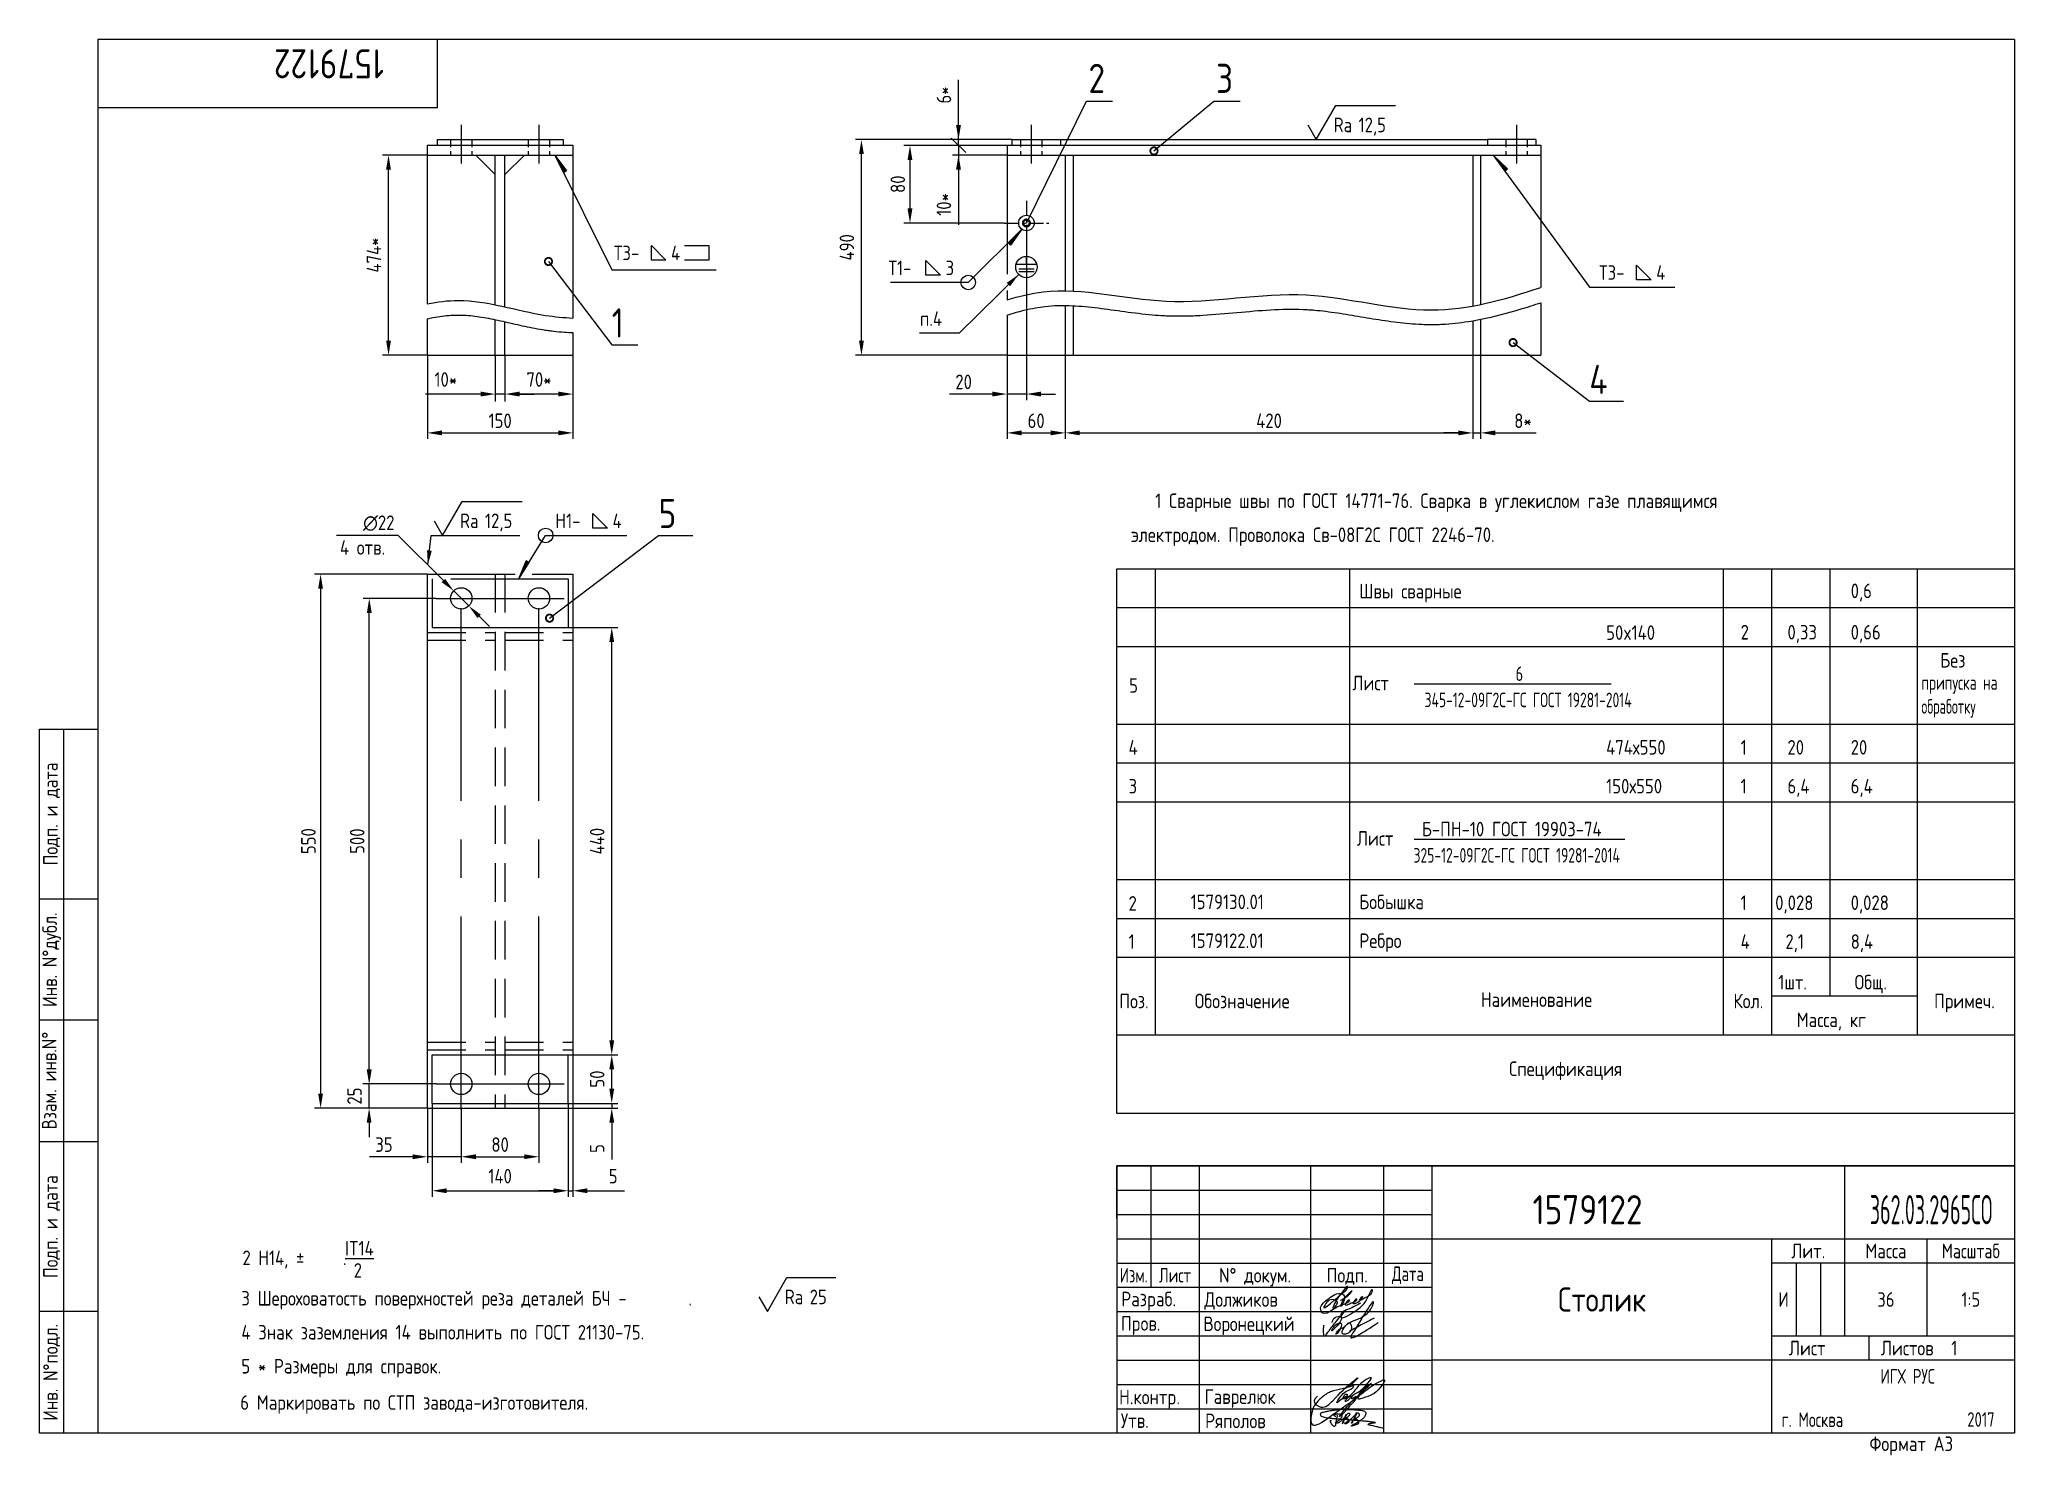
# Paper-space layout 'A3_protect' of a CAD drawing. Header units: millimetres. Extents: x 8 to 415, y 0 to 292.
# The model-space entities are those that its viewports show. They can reach past a viewport. Long polylines and large blocks are cut down to what shows.
import ezdxf
from ezdxf.enums import TextEntityAlignment as Align

# ---------------------------------------------------------------- set-up
doc = ezdxf.new("R2010")
doc.units = ezdxf.units.MM
doc.header["$LTSCALE"] = 0.25
for name, pattern in [('CENTER', [50.8, 31.75, -6.35, 6.35, -6.35]), ('CENTERX2', [4, 2.5, -0.5, 0.5, -0.5]), ('HIDDEN', [9.525, 6.35, -3.175])]:
    doc.linetypes.add(name, pattern=pattern)
for name, color, linetype in [('Bord', 1, 'Continuous'), ('Cen', 5, 'CENTER'), ('CEN2', 5, 'CENTERX2'), ('Con', 6, 'Continuous'), ('Cont', 6, 'Continuous'), ('Dim', 7, 'Continuous'), ('Hide', 2, 'HIDDEN'), ('Text', 3, 'Continuous'), ('Textb', 6, 'Continuous'), ('TEXTRUS', 3, 'Continuous')]:
    doc.layers.add(name, color=color, linetype=linetype)
doc.layers.get('Defpoints').off()
doc.styles.add('Style1', font='romans.shx', dxfattribs={"width": 0.8})
doc.dimstyles.new('Dia_5', dxfattribs={"dimscale": 5, "dimtxt": 3, "dimasz": 3, "dimexe": 1.25, "dimexo": 0, "dimgap": 1, "dimtad": 1, "dimtoh": 1, "dimdec": 3, "dimtxsty": 'Style1', "dimcen": 2.5, "dimclrt": 3, "dimadec": 0, "dimazin": 0, "dimtfac": 1, "dimtdec": 3, "dimtmove": 0, "dimatfit": 2, "dimfxl": 1, "dimarcsym": 0})
doc.dimstyles.new('LIN 5', dxfattribs={"dimscale": 5, "dimtxt": 3, "dimasz": 3, "dimexe": 1.5, "dimexo": 0, "dimgap": 1.5, "dimtad": 1, "dimtoh": 1, "dimdec": 4, "dimrnd": 1, "dimdsep": 46, "dimtxsty": 'Style1', "dimcen": 0, "dimdle": 2, "dimclrd": 256, "dimclrt": 3, "dimadec": 0, "dimazin": 0, "dimtfac": 0.666667, "dimtdec": 4, "dimtmove": 0, "dimatfit": 2, "dimfxl": 1, "dimtvp": 0.833333, "dimtolj": 1, "dimtzin": 0, "dimarcsym": 0})
doc.dimstyles.new('Lin_5', dxfattribs={"dimscale": 5, "dimtxt": 3, "dimasz": 3, "dimexe": 1.25, "dimexo": 0, "dimgap": 1.5, "dimtad": 1, "dimdec": 1, "dimtxsty": 'Style1', "dimcen": 2.5, "dimclrt": 3, "dimadec": 0, "dimazin": 0, "dimtfac": 1, "dimtdec": 1, "dimtmove": 0, "dimatfit": 0, "dimfxl": 1, "dimarcsym": 0})
doc.dimstyles.new('Poz_5', dxfattribs={"dimscale": 5, "dimtxt": 6, "dimasz": 3, "dimexe": 1.25, "dimexo": 0, "dimgap": 1.5, "dimtad": 2, "dimtoh": 1, "dimtxsty": 'Style1', "dimblk": 'DOTSMALL', "dimcen": 2.5, "dimclrt": 6, "dimadec": 0, "dimazin": 0, "dimtfac": 1, "dimtmove": 0, "dimatfit": 3, "dimldrblk": 'DOTSMALL', "dimfxl": 1, "dimarcsym": 0})
doc.dimstyles.new('Svarka5', dxfattribs={"dimscale": 5, "dimtxt": 3, "dimasz": 4, "dimexe": 1.25, "dimexo": 0, "dimgap": 1.5, "dimtad": 1, "dimtoh": 1, "dimtxsty": 'Standard', "dimblk": 'Arrow', "dimcen": 2.5, "dimclrt": 3, "dimadec": 0, "dimazin": 0, "dimtfac": 1, "dimtmove": 0, "dimatfit": 3, "dimldrblk": 'Arrow', "dimfxl": 1, "dimarcsym": 0})
doc.dimstyles.new('Svarka_5', dxfattribs={"dimscale": 5, "dimtxt": 3, "dimasz": 4, "dimexe": 1.25, "dimexo": 0, "dimgap": 1, "dimtad": 1, "dimtoh": 1, "dimdec": 0, "dimtxsty": 'Style1', "dimblk": 'Arrow', "dimcen": 2.5, "dimclrt": 3, "dimadec": 0, "dimazin": 0, "dimtfac": 1, "dimtdec": 0, "dimtmove": 0, "dimatfit": 3, "dimldrblk": 'Arrow', "dimfxl": 1, "dimarcsym": 0})

psp = doc.layouts.new('A3_protect')

# ---------------------------------------------------------------- texts
at = {"layer": 'Text', "style": 'Style1'}
for s, width, p in [('1 Сварные швы по ГОСТ 14771-76. Сварка в углекислом газе плавящимся ', 0.8, (237.92, 195.51)), ('электродом. Проволока Св-08Г2С ГОСТ 2246-70.', 0.8, (232.92, 188.51)), ('0,6', 0.8, (381.24, 176.95)), ('50x140', 0.8, (330.85, 168.35)), ('2', 0.8, (358.56, 168.43)), ('0,33', 0.8, (368.21, 168.43)), ('0,66', 0.8, (381.24, 168.43)), ('%%U               6             ', 0.7, (291.29, 159.89)), ('Без ', 0.8, (399.71, 162.65)), ('5', 0.8, (232.55, 157.46)), ('Лист', 0.8, (278.55, 157.97)), ('припуска на', 0.65, (395.82, 158.07)), ('345-12-09Г2С-ГС ГОСТ 19281-2014', 0.65, (293.43, 154.49)), ('обработку', 0.6, (395.82, 153.15)), ('4', 0.8, (232.43, 144.72)), ('474х550', 0.8, (330.85, 144.72)), ('1', 0.8, (358.56, 144.72)), ('20', 0.8, (368.21, 144.72)), ('20', 0.8, (381.24, 144.72)), ('3', 0.8, (232.43, 136.72)), ('150х550', 0.8, (330.85, 136.72)), ('1', 0.8, (358.56, 136.72)), ('6,4', 0.8, (368.21, 136.72)), ('6,4', 0.8, (381.24, 136.72)), ('%%U Б-ПН-10 ГОСТ 19903-74   ', 0.8, (291.29, 127.89)), ('Лист', 0.8, (279.48, 125.97)), ('325-12-09Г2С-ГС ГОСТ 19281-2014', 0.65, (291.16, 122.49)), ('2', 0.8, (232.43, 112.59)), ('1', 0.8, (358.56, 112.72)), ('0,028', 0.8, (365.69, 112.72)), ('0,028', 0.8, (381.24, 112.72)), ('1', 0.8, (232.43, 104.72)), ('4', 0.8, (358.56, 104.72)), ('2,1', 0.8, (367.79, 104.72)), ('8,4', 0.8, (381.24, 104.72)), ('1шт.', 0.8, (366.32, 96.36)), ('Общ.', 0.8, (382.06, 96.36)), ('Поз.', 0.8, (230.53, 92.47)), ('Обозначение', 0.8, (246.07, 92.48)), ('Кол.', 0.8, (357.08, 92.48)), ('Примеч.', 0.8, (398.43, 92.48)), ('Масса, кг', 0.8, (370.12, 88.6)), ('2 H14, %%P     .', 0.8, (49.83, 39.58)), ('%%UIT14', 0.8, (70.97, 41.55)), ('2 ', 0.8, (72.75, 36.99)), ('3 Шероховатость поверхностей реза деталей БЧ -        .', 0.8, (49.6, 31.26)), ('4 Знак заземления 14 выполнить по ГОСТ 21130-75.', 0.8, (49.6, 24.26)), ('5 * Размеры для справок.', 0.8, (49.6, 17.26)), ('6 Маркировать по СТП завода-изготовителя.', 0.8, (49.38, 9.79))]:
    psp.add_text(s, height=3, dxfattribs=dict(at, width=width)).set_placement(p)
at = {"layer": 'Text', "style": 'Style1', "width": 0.8}
for s, p in [('Наименование', (316.5, 92.76)), ('Спецификация', (322.5, 78.52))]:
    psp.add_text(s, height=3, dxfattribs=at).set_placement(p, align=Align.CENTER)
at = {"layer": 'TEXTRUS', "style": 'Style1', "width": 0.8}
for s, p in [('Швы сварные', (279.99, 176.89)), ('1579130.01', (245.23, 112.89)), ('Бобышка', (279.99, 112.89)), ('1579122.01', (245.23, 104.89)), ('Ребро', (279.99, 104.89))]:
    psp.add_text(s, height=3, dxfattribs=at).set_placement(p)

msp = doc.modelspace()

# ---------------------------------------------------------------- texts
at = {"layer": 'Con', "style": 'Style1', "width": 0.8}
for s, p in [('2', (-8563.18412, 6560.03993)), ('3', (-8431.76481, 6560.03993)), ('1', (-9054.43067, 6308.2453)), ('4', (-8047.09387, 6250.06903)), ('5', (-9006.05636, 6111.95431))]:
    msp.add_text(s, height=30, dxfattribs=at).set_placement(p)
at = {"layer": 'Text', "style": 'Style1', "width": 0.8}
for s, p in [('п.4', (-8736.81912, 6320.15205)), ('4 отв.', (-9334.4356, 6084.54689))]:
    msp.add_text(s, height=15, dxfattribs=at).set_placement(p)

# ---------------------------------------------------------------- blocks, each defined once
blk = doc.blocks.new('A3')
at = {"layer": 'Bord'}
for p, q in [((230, 55), (295, 55)), ((230, 50), (295, 50)), ((230, 45), (295, 45)), ((370, 40), (370, 25)), ((375, 40), (375, 25)), ((230, 30), (295, 30)), ((230, 25), (295, 25)), ((230, 20), (295, 20)), ((230, 15), (295, 15)), ((230, 10), (295, 10))]:
    blk.add_line(p, q, dxfattribs=at)
at = {"layer": 'Cont'}
for p, q in [((415, 292), (20, 292)), ((20, 292), (20, 5)), ((90, 278), (90, 292)), ((415, 292), (415, 5)), ((20, 278), (90, 278)), ((8, 5), (8, 150)), ((8, 150), (20, 150)), ((13, 5), (13, 150)), ((8, 115), (20, 115)), ((20, 90), (8, 90)), ((20, 65), (8, 65)), ((230, 60), (415, 60)), ((415, 60), (230, 60)), ((230, 60), (230, 5)), ((237, 60), (237, 35)), ((247, 60), (247, 5)), ((270, 5), (270, 60)), ((285, 60), (285, 5)), ((295, 5), (295, 60)), ((380, 60), (380, 25)), ((295, 45), (415, 45)), ((365, 5), (365, 45)), ((397, 25), (397, 45)), ((230, 40), (295, 40)), ((415, 40), (365, 40)), ((295, 35), (230, 35)), ((20, 30), (8, 30)), ((365, 25), (415, 25)), ((385, 25), (385, 20)), ((415, 20), (295, 20)), ((20, 5), (8, 5)), ((415, 5), (20, 5))]:
    blk.add_line(p, q, dxfattribs=at)
at = {"layer": 'Text', "style": 'Style1', "width": 0.8}
for s, p in [('Подп. и дата', (10.5, 132.5)), ('Инв. N%%dдубл.', (10.5, 102.5)), ('Взам. инв.N%%d ', (10, 78.38)), ('Подп. и дата', (10.5, 47.5)), ('Инв. N%%dподл.', (10.5, 17.5))]:
    blk.add_text(s, height=3, rotation=90, dxfattribs=at).set_placement(p, align=Align.MIDDLE)
at = {"layer": 'Text', "style": 'Style1'}
for s, width, p in [('Лит.', 0.8, (372.5, 42.5)), ('Масса', 0.8, (388.5, 42.5)), ('Масштаб', 0.75, (406, 42.5)), ('Изм.', 0.7, (233.5, 37.5)), ('Лист', 0.7, (242, 37.5)), ('N%%d докум.', 0.8, (258.5, 37.5)), ('Подп.', 0.8, (277.5, 37.5)), ('Лист', 0.8, (372.27, 22.5)), ('Листов', 0.8, (392.9, 22.5))]:
    blk.add_text(s, height=3, dxfattribs=dict(at, width=width)).set_placement(p, align=Align.MIDDLE_CENTER)
at = {"layer": 'Text', "style": 'Style1', "width": 0.7}
for s, p in [('Дата', (290, 37.5)), ('ИГХ РУС', (393, 16.69))]:
    blk.add_text(s, height=3, dxfattribs=at).set_placement(p, align=Align.MIDDLE)
at = {"layer": 'Text', "style": 'Style1'}
for s, width, p in [('Разpаб.', 0.8, (230.92, 31.1)), ('Пpов.', 0.8, (230.84, 26.08)), ('Н.контp.', 0.8, (230.48, 10.92)), ('Утв.', 0.8, (230.84, 6.06)), ('г. Москва', 0.7, (367.01, 6.25)), ('Фоpмат А3', 0.8, (385.11, 1.29))]:
    blk.add_text(s, height=3, dxfattribs=dict(at, width=width)).set_placement(p)
for tag, p, width in [('ФИО', (249, 31), 0.8), ('И', (366.3, 31.02), 0.8), ('ФИО', (249, 26), 0.8), ('ГОСТ_СОРТАМЕНТА', (307, 14), 0.8), ('ФИО', (249, 11), 0.8), ('ФИО', (249, 6), 0.8), ('2007', (402.85, 6.29), 0.7)]:
    blk.add_attdef(tag, p, '', height=3, dxfattribs=dict(at, width=width))
at = {"layer": 'Text', "style": 'Style1', "width": 0.8}
for tag, p in [('200', (388.5, 32.5)), ('1:20', (406, 32.5))]:
    blk.add_attdef(tag, text='', height=3, dxfattribs=at).set_placement(p, align=Align.MIDDLE)
blk.add_attdef('СБОРОЧНЫЙ_ЧЕРТЕЖ', text='', height=3, dxfattribs=at).set_placement((330, 21.3), align=Align.CENTER)
for tag, p in [('1', (379, 22.5)), ('2', (402.6, 22.5))]:
    blk.add_attdef(tag, text='', height=3, dxfattribs=at).set_placement(p, align=Align.MIDDLE_CENTER)
blk.add_attdef('ЛИСТ', text='', height=3, dxfattribs=at).set_placement((295.75, 12.5), align=Align.MIDDLE_LEFT)
at = {"layer": 'Text', "style": 'Style1', "width": 0.7}
blk.add_attdef('%%OГОСТ_ТЕХ._ТРЕБОВАНИЙ', text='', height=3, dxfattribs=at).set_placement((307, 8), align=Align.BOTTOM_LEFT)
at = {"layer": 'Textb', "style": 'Style1', "width": 0.8}
blk.add_attdef('1234567', (79, 290), '', height=6, rotation=180, dxfattribs=at)
blk.add_attdef('1234567', (333.4, 48), '', height=6, dxfattribs=at)
for tag, height, p in [('123ХЯ', 6, (393.62, 48)), ('НАИМЕНОВАНИЕ', 5, (330, 30))]:
    blk.add_attdef(tag, text='', height=height, dxfattribs=at).set_placement(p, align=Align.CENTER)
blk = doc.blocks.new('sherISO_04')
at = {"layer": 'Text'}
blk.add_line((4.04, 7), (14.12, 7), dxfattribs=at)
blk.add_lwpolyline([(-1.73, 3), (0, 0), (4.04, 7)], dxfattribs=at)
at = {"layer": 'Text', "style": 'Style1', "width": 0.8}
blk.add_text('Ra', height=3, dxfattribs=at).set_placement((3.58, 1.5))
blk.add_attdef('3,2', (8.73, 1.5), '', height=3, dxfattribs=at)
blk = doc.blocks.new('*D274')
at = {"layer": 'Dim', "color": 0, "linetype": 'ByBlock', "lineweight": -2, "transparency": 16777216}
for p, q in [((-8647.1, 6290), (-8647.1, 6203.8)), ((-8587.1, 6290), (-8587.1, 6203.8)), ((-8632.1, 6210), (-8602.1, 6210))]:
    blk.add_line(p, q, dxfattribs=at)
at = {"layer": 'Dim', "color": 0, "transparency": 16777216}
for points in [[(-8632.1, 6212.5), (-8632.1, 6207.5), (-8647.1, 6210)], [(-8602.1, 6212.5), (-8602.1, 6207.5), (-8587.1, 6210)]]:
    blk.add_solid(points, dxfattribs=at)
at = {"layer": 'Dim', "color": 3, "transparency": 16777216, "insert": (-8617.1, 6222.5), "char_height": 15, "attachment_point": 5, "style": 'Style1'}
blk.add_mtext('60', dxfattribs=at)
blk = doc.blocks.new('*D275')
at = {"layer": 'Dim', "color": 0, "linetype": 'ByBlock', "lineweight": -2, "transparency": 16777216}
for p, q in [((-8587.1, 6290), (-8587.1, 6203.8)), ((-8167.1, 6290), (-8167.1, 6203.8)), ((-8572.1, 6210), (-8182.1, 6210))]:
    blk.add_line(p, q, dxfattribs=at)
at = {"layer": 'Dim', "color": 0, "transparency": 16777216}
for points in [[(-8572.1, 6212.5), (-8572.1, 6207.5), (-8587.1, 6210)], [(-8182.1, 6212.5), (-8182.1, 6207.5), (-8167.1, 6210)]]:
    blk.add_solid(points, dxfattribs=at)
at = {"layer": 'Dim', "color": 3, "transparency": 16777216, "insert": (-8377.1, 6222.5), "char_height": 15, "attachment_point": 5, "style": 'Style1'}
blk.add_mtext('420', dxfattribs=at)
blk = doc.blocks.new('*D276')
at = {"layer": 'Dim', "color": 0, "linetype": 'ByBlock', "lineweight": -2, "transparency": 16777216}
for p, q in [((-8167.1, 6290), (-8167.1, 6203.8)), ((-8159.1, 6290), (-8159.1, 6203.8)), ((-8182.1, 6210), (-8197.1, 6210)), ((-8167.1, 6210), (-8159.1, 6210)), ((-8144.1, 6210), (-8102, 6210))]:
    blk.add_line(p, q, dxfattribs=at)
at = {"layer": 'Dim', "color": 0, "transparency": 16777216}
for points in [[(-8182.1, 6212.5), (-8182.1, 6207.5), (-8167.1, 6210)], [(-8144.1, 6212.5), (-8144.1, 6207.5), (-8159.1, 6210)]]:
    blk.add_solid(points, dxfattribs=at)
at = {"layer": 'Dim', "color": 3, "transparency": 16777216, "insert": (-8115.5, 6222.5), "char_height": 15, "attachment_point": 5, "style": 'Style1'}
blk.add_mtext('8*', dxfattribs=at)
blk = doc.blocks.new('_DotSmall')
at = {"color": 0, "linetype": 'ByBlock', "const_width": 0.5}
blk.add_lwpolyline([(-0.0625, 0, 1), (0.0625, 0, 1)], format="xyb", close=True, dxfattribs=at)
blk = doc.blocks.new('Arrow')
blk.add_hatch(color=256).paths.add_polyline_path([(0, 0), (-1, 0), (-1, -0.17)])
blk.add_line((-1, 0), (-1, -0.17))
at = {"color": 0, "linetype": 'ByBlock', "lineweight": -2}
for q in [(-1, 0), (-1, -0.17)]:
    blk.add_line((0, 0), q, dxfattribs=at)
blk = doc.blocks.new('svarka01')
at = {"layer": 'Text'}
for p, q in [((8.17, 5), (11.17, 2)), ((8.17, 2), (8.17, 5)), ((15.02, 5), (20.02, 5)), ((20.02, 5), (20.02, 2)), ((11.17, 2), (8.17, 2)), ((20.02, 2), (15.02, 2))]:
    blk.add_line(p, q, dxfattribs=at)
at = {"layer": 'Text', "style": 'Style1', "width": 0.8}
for tag, p in [('Т1-', (0.44, 2)), ('6', (12.22, 2))]:
    blk.add_attdef(tag, p, '', height=3, dxfattribs=at)
blk = doc.blocks.new('*D277')
at = {"layer": 'Dim', "color": 0, "linetype": 'ByBlock', "lineweight": -2, "transparency": 16777216}
for p, q in [((-8627.1, 6423.1), (-8627.1, 6243.8)), ((-8647.1, 6290), (-8647.1, 6243.8)), ((-8662.1, 6250), (-8706.5, 6250)), ((-8627.1, 6250), (-8647.1, 6250)), ((-8612.1, 6250), (-8597.1, 6250))]:
    blk.add_line(p, q, dxfattribs=at)
at = {"layer": 'Dim', "color": 0, "transparency": 16777216}
for points in [[(-8662.1, 6252.5), (-8662.1, 6247.5), (-8647.1, 6250)], [(-8612.1, 6252.5), (-8612.1, 6247.5), (-8627.1, 6250)]]:
    blk.add_solid(points, dxfattribs=at)
at = {"layer": 'Dim', "color": 3, "transparency": 16777216, "insert": (-8691.8, 6262.5), "char_height": 15, "attachment_point": 5, "style": 'Style1'}
blk.add_mtext('20', dxfattribs=at)
blk = doc.blocks.new('_Oblique')
at = {"color": 0, "linetype": 'ByBlock', "lineweight": -2}
blk.add_line((-0.5, -0.5), (0.5, 0.5), dxfattribs=at)
blk = doc.blocks.new('*D278')
at = {"layer": 'Dim', "color": 0, "lineweight": -2, "transparency": 16777216}
for p, q in [((-8697.1, 6506.1), (-8697.1, 6536.1)), ((-8647.1, 6506.1), (-8703.3, 6506.1)), ((-8647.1, 6496.1), (-8703.3, 6496.1)), ((-8697.1, 6506.1), (-8697.1, 6496.1)), ((-8697.1, 6481.1), (-8697.1, 6424.3))]:
    blk.add_line(p, q, dxfattribs=at)
at = {"layer": 'Dim', "color": 0, "transparency": 16777216}
blk.add_solid([(-8699.6, 6481.1), (-8694.6, 6481.1), (-8697.1, 6496.1)], dxfattribs=at)
at = {"layer": 'Dim', "color": 0, "lineweight": -2, "transparency": 16777216, "xscale": 15, "yscale": 15, "zscale": 15, "rotation": 270}
blk.add_blockref('_Oblique', (-8697.1, 6506.1), dxfattribs=at)
at = {"layer": 'Dim', "color": 3, "transparency": 16777216, "insert": (-8712.1, 6445.2), "char_height": 15, "attachment_point": 5, "rotation": 90, "style": 'Style1'}
blk.add_mtext('10*', dxfattribs=at)
blk = doc.blocks.new('*D279')
at = {"layer": 'Dim', "color": 0, "lineweight": -2, "transparency": 16777216}
for p, q in [((-8697.1, 6527.1), (-8697.1, 6573.7)), ((-8642.1, 6512.1), (-8703.3, 6512.1)), ((-8697.1, 6506.1), (-8697.1, 6512.1)), ((-8647.1, 6506.1), (-8703.3, 6506.1)), ((-8697.1, 6506.1), (-8697.1, 6491.1))]:
    blk.add_line(p, q, dxfattribs=at)
at = {"layer": 'Dim', "color": 0, "transparency": 16777216}
blk.add_solid([(-8699.6, 6527.1), (-8694.6, 6527.1), (-8697.1, 6512.1)], dxfattribs=at)
at = {"layer": 'Dim', "color": 0, "lineweight": -2, "transparency": 16777216, "xscale": 15, "yscale": 15, "zscale": 15, "rotation": 90}
blk.add_blockref('_Oblique', (-8697.1, 6506.1), dxfattribs=at)
at = {"layer": 'Dim', "color": 3, "transparency": 16777216, "insert": (-8712.1, 6557.9), "char_height": 15, "attachment_point": 5, "rotation": 90, "style": 'Style1'}
blk.add_mtext('6*', dxfattribs=at)
blk = doc.blocks.new('*D280')
at = {"layer": 'Dim', "color": 0, "lineweight": -2, "transparency": 16777216}
for p, q in [((-8642.1, 6512.1), (-8803.3, 6512.1)), ((-8797.1, 6305), (-8797.1, 6497.1)), ((-8647.1, 6290), (-8803.3, 6290))]:
    blk.add_line(p, q, dxfattribs=at)
at = {"layer": 'Dim', "color": 0, "transparency": 16777216}
for points in [[(-8799.6, 6497.1), (-8794.6, 6497.1), (-8797.1, 6512.1)], [(-8799.6, 6305), (-8794.6, 6305), (-8797.1, 6290)]]:
    blk.add_solid(points, dxfattribs=at)
at = {"layer": 'Dim', "color": 3, "transparency": 16777216, "insert": (-8812.1, 6401.1), "char_height": 15, "attachment_point": 5, "rotation": 90, "style": 'Style1'}
blk.add_mtext('490', dxfattribs=at)
blk = doc.blocks.new('*D281')
at = {"layer": 'Dim', "color": 0, "linetype": 'ByBlock', "lineweight": -2, "transparency": 16777216}
for p, q in [((-8647.1, 6506.1), (-8753.3, 6506.1)), ((-8747.1, 6491.1), (-8747.1, 6441.1)), ((-8650.1, 6426.1), (-8753.3, 6426.1))]:
    blk.add_line(p, q, dxfattribs=at)
at = {"layer": 'Dim', "color": 0, "transparency": 16777216}
for points in [[(-8749.6, 6491.1), (-8744.6, 6491.1), (-8747.1, 6506.1)], [(-8749.6, 6441.1), (-8744.6, 6441.1), (-8747.1, 6426.1)]]:
    blk.add_solid(points, dxfattribs=at)
at = {"layer": 'Dim', "color": 3, "transparency": 16777216, "insert": (-8759.6, 6466.1), "char_height": 15, "attachment_point": 5, "rotation": 90, "style": 'Style1'}
blk.add_mtext('80', dxfattribs=at)
blk = doc.blocks.new('svarka02')
at = {"layer": 'Text'}
for p, q in [((9.73, 1.5), (9.73, 4.5)), ((9.73, 4.5), (12.73, 1.5)), ((12.73, 1.5), (9.73, 1.5))]:
    blk.add_line(p, q, dxfattribs=at)
at = {"layer": 'Text', "style": 'Style1', "width": 0.8}
for tag, p in [('Т1-', (2, 1.5)), ('6', (13.78, 1.5))]:
    blk.add_attdef(tag, p, '', height=3, dxfattribs=at)
blk = doc.blocks.new('svarka04')
at = {"layer": 'Text'}
blk.add_circle((0, 0), 1.5, dxfattribs=at)
blk = doc.blocks.new('*D283')
at = {"layer": 'Dim', "color": 0, "lineweight": -2, "transparency": 16777216}
for p, q in [((-9164.4, 6290), (-9164.4, 6242.5)), ((-9094.4, 6290), (-9094.4, 6242.5))]:
    blk.add_line(p, q, dxfattribs=at)
at = {"layer": 'Dim', "lineweight": -2, "transparency": 16777216}
blk.add_line((-9109.4, 6250), (-9149.4, 6250), dxfattribs=at)
at = {"layer": 'Dim', "transparency": 16777216}
for points in [[(-9149.4, 6252.5), (-9149.4, 6247.5), (-9164.4, 6250)], [(-9109.4, 6252.5), (-9109.4, 6247.5), (-9094.4, 6250)]]:
    blk.add_solid(points, dxfattribs=at)
at = {"layer": 'Dim', "color": 3, "transparency": 16777216, "insert": (-9129.4, 6265), "char_height": 15, "attachment_point": 5, "style": 'Style1'}
blk.add_mtext('\\A1;70*', dxfattribs=at)
blk = doc.blocks.new('*D284')
at = {"layer": 'Dim', "color": 0, "lineweight": -2, "transparency": 16777216}
for p, q in [((-9174.4, 6290), (-9174.4, 6242.5)), ((-9164.4, 6290), (-9164.4, 6242.5))]:
    blk.add_line(p, q, dxfattribs=at)
at = {"layer": 'Dim', "lineweight": -2, "transparency": 16777216}
for p, q in [((-9189.4, 6250), (-9246.3, 6250)), ((-9164.4, 6250), (-9174.4, 6250)), ((-9149.4, 6250), (-9134.4, 6250))]:
    blk.add_line(p, q, dxfattribs=at)
at = {"layer": 'Dim', "transparency": 16777216}
for points in [[(-9189.4, 6252.5), (-9189.4, 6247.5), (-9174.4, 6250)], [(-9149.4, 6252.5), (-9149.4, 6247.5), (-9164.4, 6250)]]:
    blk.add_solid(points, dxfattribs=at)
at = {"layer": 'Dim', "color": 3, "transparency": 16777216, "insert": (-9225.4, 6265), "char_height": 15, "attachment_point": 5, "style": 'Style1'}
blk.add_mtext('\\A1;10*', dxfattribs=at)
blk = doc.blocks.new('*D285')
at = {"layer": 'Dim', "color": 0, "linetype": 'ByBlock', "lineweight": -2, "transparency": 16777216}
for p, q in [((-9244.4, 6290), (-9244.4, 6203.8)), ((-9094.4, 6290), (-9094.4, 6203.8)), ((-9229.4, 6210), (-9109.4, 6210))]:
    blk.add_line(p, q, dxfattribs=at)
at = {"layer": 'Dim', "color": 0, "transparency": 16777216}
for points in [[(-9229.4, 6212.5), (-9229.4, 6207.5), (-9244.4, 6210)], [(-9109.4, 6212.5), (-9109.4, 6207.5), (-9094.4, 6210)]]:
    blk.add_solid(points, dxfattribs=at)
at = {"layer": 'Dim', "color": 3, "transparency": 16777216, "insert": (-9169.4, 6222.5), "char_height": 15, "attachment_point": 5, "style": 'Style1'}
blk.add_mtext('150', dxfattribs=at)
blk = doc.blocks.new('*D286')
at = {"layer": 'Dim', "color": 0, "linetype": 'ByBlock', "lineweight": -2, "transparency": 16777216}
for p, q in [((-9244.4, 5514.6), (-9244.4, 5458.3)), ((-9209.4, 5513.6), (-9209.4, 5458.3)), ((-9259.4, 5464.6), (-9303.9, 5464.6)), ((-9209.4, 5464.6), (-9244.4, 5464.6)), ((-9194.4, 5464.6), (-9179.4, 5464.6))]:
    blk.add_line(p, q, dxfattribs=at)
at = {"layer": 'Dim', "color": 0, "transparency": 16777216}
for points in [[(-9259.4, 5467.1), (-9259.4, 5462.1), (-9244.4, 5464.6)], [(-9194.4, 5467.1), (-9194.4, 5462.1), (-9209.4, 5464.6)]]:
    blk.add_solid(points, dxfattribs=at)
at = {"layer": 'Dim', "color": 3, "transparency": 16777216, "insert": (-9289.1, 5477.1), "char_height": 15, "attachment_point": 5, "style": 'Style1'}
blk.add_mtext('35', dxfattribs=at)
blk = doc.blocks.new('*D287')
at = {"layer": 'Dim', "color": 0, "linetype": 'ByBlock', "lineweight": -2, "transparency": 16777216}
for p, q in [((-9209.4, 5514.6), (-9209.4, 5458.3)), ((-9129.4, 5513.6), (-9129.4, 5458.3)), ((-9194.4, 5464.6), (-9144.4, 5464.6))]:
    blk.add_line(p, q, dxfattribs=at)
at = {"layer": 'Dim', "color": 0, "transparency": 16777216}
for points in [[(-9194.4, 5467.1), (-9194.4, 5462.1), (-9209.4, 5464.6)], [(-9144.4, 5467.1), (-9144.4, 5462.1), (-9129.4, 5464.6)]]:
    blk.add_solid(points, dxfattribs=at)
at = {"layer": 'Dim', "color": 3, "transparency": 16777216, "insert": (-9169.4, 5477.1), "char_height": 15, "attachment_point": 5, "style": 'Style1'}
blk.add_mtext('80', dxfattribs=at)
blk = doc.blocks.new('*D288')
at = {"layer": 'Dim', "color": 0, "lineweight": -2, "transparency": 16777216}
for p, q in [((-9304.4, 5554.6), (-9304.4, 5569.6)), ((-9235.4, 5539.6), (-9310.7, 5539.6)), ((-9304.4, 5514.6), (-9304.4, 5539.6)), ((-9244.4, 5514.6), (-9310.7, 5514.6)), ((-9304.4, 5499.6), (-9304.4, 5484.6))]:
    blk.add_line(p, q, dxfattribs=at)
at = {"layer": 'Dim', "color": 0, "transparency": 16777216}
for points in [[(-9306.9, 5554.6), (-9301.9, 5554.6), (-9304.4, 5539.6)], [(-9306.9, 5499.6), (-9301.9, 5499.6), (-9304.4, 5514.6)]]:
    blk.add_solid(points, dxfattribs=at)
at = {"layer": 'Dim', "color": 3, "transparency": 16777216, "insert": (-9319.4, 5527.1), "char_height": 15, "attachment_point": 5, "rotation": 90, "style": 'Style1'}
blk.add_mtext('25', dxfattribs=at)
blk = doc.blocks.new('*D289')
at = {"layer": 'Dim', "color": 0, "linetype": 'ByBlock', "lineweight": -2, "transparency": 16777216}
for p, q in [((-9235.4, 6039.6), (-9310.4, 6039.6)), ((-9304.2, 5554.6), (-9304.2, 6024.6)), ((-9235.4, 5539.6), (-9310.4, 5539.6))]:
    blk.add_line(p, q, dxfattribs=at)
at = {"layer": 'Dim', "color": 0, "transparency": 16777216}
for points in [[(-9306.7, 6024.6), (-9301.7, 6024.6), (-9304.2, 6039.6)], [(-9306.7, 5554.6), (-9301.7, 5554.6), (-9304.2, 5539.6)]]:
    blk.add_solid(points, dxfattribs=at)
at = {"layer": 'Dim', "color": 3, "transparency": 16777216, "insert": (-9316.7, 5789.6), "char_height": 15, "attachment_point": 5, "rotation": 90, "style": 'Style1'}
blk.add_mtext('500', dxfattribs=at)
blk = doc.blocks.new('*D290')
at = {"layer": 'Dim', "color": 0, "linetype": 'ByBlock', "lineweight": -2, "transparency": 16777216}
for p, q in [((-9274.3, 6104.5), (-9309.6, 6104.5)), ((-9227.8, 6058), (-9274.3, 6104.5)), ((-9201.7, 6031.8), (-9217.2, 6047.3)), ((-9191, 6021.2), (-9180.4, 6010.6))]:
    blk.add_line(p, q, dxfattribs=at)
at = {"layer": 'Dim', "color": 0, "transparency": 16777216}
for points in [[(-9226, 6059.7), (-9229.6, 6056.2), (-9217.2, 6047.3)], [(-9189.3, 6022.9), (-9192.8, 6019.4), (-9201.7, 6031.8)]]:
    blk.add_solid(points, dxfattribs=at)
at = {"layer": 'Dim', "color": 3, "transparency": 16777216, "insert": (-9294.4, 6117), "char_height": 15, "attachment_point": 5, "style": 'Style1'}
blk.add_mtext('∅22', dxfattribs=at)
blk = doc.blocks.new('sherISO_01')
at = {"layer": 'Text'}
blk.add_line((4.04, 7), (16.36, 7), dxfattribs=at)
blk.add_lwpolyline([(-1.73, 3), (0, 0), (4.04, 7)], dxfattribs=at)
at = {"layer": 'Text', "style": 'Style1', "width": 0.8}
blk.add_text('Ra', height=3, dxfattribs=at).set_placement((3.58, 1.5))
blk.add_attdef('12,5', (8.73, 1.5), '', height=3, dxfattribs=at)
blk = doc.blocks.new('*D291')
at = {"layer": 'Dim', "color": 0, "linetype": 'ByBlock', "lineweight": -2, "transparency": 16777216}
for p, q in [((-9244.4, 6064.6), (-9360.7, 6064.6)), ((-9354.4, 6049.6), (-9354.4, 5529.6)), ((-9244.4, 5514.6), (-9360.7, 5514.6))]:
    blk.add_line(p, q, dxfattribs=at)
at = {"layer": 'Dim', "color": 0, "transparency": 16777216}
for points in [[(-9356.9, 6049.6), (-9351.9, 6049.6), (-9354.4, 6064.6)], [(-9356.9, 5529.6), (-9351.9, 5529.6), (-9354.4, 5514.6)]]:
    blk.add_solid(points, dxfattribs=at)
at = {"layer": 'Dim', "color": 3, "transparency": 16777216, "insert": (-9366.9, 5789.6), "char_height": 15, "attachment_point": 5, "rotation": 90, "style": 'Style1'}
blk.add_mtext('550', dxfattribs=at)
blk = doc.blocks.new('*D292')
at = {"layer": 'Dim', "color": 0, "lineweight": -2, "transparency": 16777216}
for p, q in [((-9239.4, 5519.6), (-9239.4, 5423.3)), ((-9099.4, 5519.6), (-9099.4, 5423.3)), ((-9224.4, 5429.6), (-9114.4, 5429.6))]:
    blk.add_line(p, q, dxfattribs=at)
at = {"layer": 'Dim', "color": 0, "transparency": 16777216}
for points in [[(-9224.4, 5432.1), (-9224.4, 5427.1), (-9239.4, 5429.6)], [(-9114.4, 5432.1), (-9114.4, 5427.1), (-9099.4, 5429.6)]]:
    blk.add_solid(points, dxfattribs=at)
at = {"layer": 'Dim', "color": 3, "transparency": 16777216, "insert": (-9169.4, 5444.6), "char_height": 15, "attachment_point": 5, "style": 'Style1'}
blk.add_mtext('140', dxfattribs=at)
blk = doc.blocks.new('*D293')
at = {"layer": 'Dim', "color": 0, "lineweight": -2, "transparency": 16777216}
for p, q in [((-9099.4, 5519.6), (-9099.4, 5423.3)), ((-9094.4, 5514.6), (-9094.4, 5423.3)), ((-9114.4, 5429.6), (-9129.4, 5429.6)), ((-9099.4, 5429.6), (-9094.4, 5429.6)), ((-9079.4, 5429.6), (-9041.4, 5429.6))]:
    blk.add_line(p, q, dxfattribs=at)
at = {"layer": 'Dim', "color": 0, "transparency": 16777216}
for points in [[(-9114.4, 5432.1), (-9114.4, 5427.1), (-9099.4, 5429.6)], [(-9079.4, 5432.1), (-9079.4, 5427.1), (-9094.4, 5429.6)]]:
    blk.add_solid(points, dxfattribs=at)
at = {"layer": 'Dim', "color": 3, "transparency": 16777216, "insert": (-9052.9, 5444.6), "char_height": 15, "attachment_point": 5, "style": 'Style1'}
blk.add_mtext('5', dxfattribs=at)
blk = doc.blocks.new('*D294')
at = {"layer": 'Dim', "color": 0, "lineweight": -2, "transparency": 16777216}
for p, q in [((-9054.4, 5534.6), (-9054.4, 5549.6)), ((-9099.4, 5519.6), (-9048.2, 5519.6)), ((-9054.4, 5519.6), (-9054.4, 5514.6)), ((-9094.4, 5514.6), (-9048.2, 5514.6)), ((-9054.4, 5499.6), (-9054.4, 5461.6))]:
    blk.add_line(p, q, dxfattribs=at)
at = {"layer": 'Dim', "color": 0, "transparency": 16777216}
for points in [[(-9056.9, 5534.6), (-9051.9, 5534.6), (-9054.4, 5519.6)], [(-9056.9, 5499.6), (-9051.9, 5499.6), (-9054.4, 5514.6)]]:
    blk.add_solid(points, dxfattribs=at)
at = {"layer": 'Dim', "color": 3, "transparency": 16777216, "insert": (-9069.4, 5473.1), "char_height": 15, "attachment_point": 5, "rotation": 90, "style": 'Style1'}
blk.add_mtext('5', dxfattribs=at)
blk = doc.blocks.new('*D295')
at = {"layer": 'Dim', "color": 0, "lineweight": -2, "transparency": 16777216}
for p, q in [((-9099.4, 5569.6), (-9048.2, 5569.6)), ((-9054.4, 5534.6), (-9054.4, 5554.6)), ((-9099.4, 5519.6), (-9048.2, 5519.6))]:
    blk.add_line(p, q, dxfattribs=at)
at = {"layer": 'Dim', "color": 0, "transparency": 16777216}
for points in [[(-9056.9, 5554.6), (-9051.9, 5554.6), (-9054.4, 5569.6)], [(-9056.9, 5534.6), (-9051.9, 5534.6), (-9054.4, 5519.6)]]:
    blk.add_solid(points, dxfattribs=at)
at = {"layer": 'Dim', "color": 3, "transparency": 16777216, "insert": (-9069.4, 5544.6), "char_height": 15, "attachment_point": 5, "rotation": 90, "style": 'Style1'}
blk.add_mtext('50', dxfattribs=at)
blk = doc.blocks.new('*D296')
at = {"layer": 'Dim', "color": 0, "lineweight": -2, "transparency": 16777216}
for p, q in [((-9099.4, 6009.6), (-9048.2, 6009.6)), ((-9054.4, 5584.6), (-9054.4, 5994.6)), ((-9099.4, 5569.6), (-9048.2, 5569.6))]:
    blk.add_line(p, q, dxfattribs=at)
at = {"layer": 'Dim', "color": 0, "transparency": 16777216}
for points in [[(-9056.9, 5994.6), (-9051.9, 5994.6), (-9054.4, 6009.6)], [(-9056.9, 5584.6), (-9051.9, 5584.6), (-9054.4, 5569.6)]]:
    blk.add_solid(points, dxfattribs=at)
at = {"layer": 'Dim', "color": 3, "transparency": 16777216, "insert": (-9069.4, 5789.6), "char_height": 15, "attachment_point": 5, "rotation": 90, "style": 'Style1'}
blk.add_mtext('440', dxfattribs=at)
blk = doc.blocks.new('*D298')
at = {"layer": 'Dim', "color": 0, "lineweight": -2, "transparency": 16777216}
for p, q in [((-9244.4, 6496.1), (-9290.7, 6496.1)), ((-9284.4, 6305), (-9284.4, 6481.1)), ((-9244.4, 6290), (-9290.7, 6290))]:
    blk.add_line(p, q, dxfattribs=at)
at = {"layer": 'Dim', "color": 0, "transparency": 16777216}
for points in [[(-9286.9, 6481.1), (-9281.9, 6481.1), (-9284.4, 6496.1)], [(-9286.9, 6305), (-9281.9, 6305), (-9284.4, 6290)]]:
    blk.add_solid(points, dxfattribs=at)
at = {"layer": 'Dim', "color": 3, "transparency": 16777216, "insert": (-9299.4, 6393.1), "char_height": 15, "attachment_point": 5, "rotation": 90, "style": 'Style1'}
blk.add_mtext('474*', dxfattribs=at)

# ---------------------------------------------------------------- dimensions: what is measured, and where the dimension line sits
at = {"layer": 'Dim'}
dim = msp.add_linear_dim(base=(-8697.09387, 6512.13904), p1=(-8647.09387, 6506.13904), p2=(-8642.09387, 6512.13904), angle=90, text='<>*', dimstyle='Lin_5', override={"dimblk1": 'Oblique', "dimsah": 1}, dxfattribs=at)
dim.commit()
dim.dimension.update_dxf_attribs({"geometry": '*D279', "text_midpoint": (-8712.09387, 6557.92476)})
dim = msp.add_linear_dim(base=(-8697.09387, 6506.13904), p1=(-8647.09387, 6496.13904), p2=(-8647.09387, 6506.13904), angle=90, text='<>*', dimstyle='Lin_5', override={"dimblk2": 'Oblique', "dimsah": 1}, dxfattribs=at)
dim.commit()
dim.dimension.update_dxf_attribs({"geometry": '*D278', "text_midpoint": (-8697.09387, 6445.21047), "dimtype": 160})
for base, p1, p2, text, picture, middle in [((-8797.09387, 6512.13904), (-8647.09387, 6290.00685), (-8642.09387, 6512.13904), '490', '*D280', (-8812.09387, 6401.07295)), ((-9284.43067, 6496.13904), (-9244.43067, 6290.00685), (-9244.43067, 6496.13904), '474*', '*D298', (-9299.43067, 6393.07295))]:
    dim = msp.add_linear_dim(base=base, p1=p1, p2=p2, angle=90, text=text, dimstyle='Lin_5', dxfattribs=at)
    dim.commit()
    dim.dimension.update_dxf_attribs({"geometry": picture, "text_midpoint": middle})
for base, p1, p2, picture, middle in [((-8747.09387, 6426.13904), (-8647.09387, 6506.13904), (-8650.09387, 6426.13904), '*D281', (-8759.59387, 6466.13904)), ((-9354.43067, 5514.56898), (-9244.43067, 6064.56898), (-9244.43067, 5514.56898), '*D291', (-9366.93067, 5789.56898)), ((-9304.1604, 6039.56898), (-9235.43067, 5539.56898), (-9235.43067, 6039.56898), '*D289', (-9316.6604, 5789.56898))]:
    dim = msp.add_linear_dim(base=base, p1=p1, p2=p2, angle=90, dimstyle='Dia_5', override={"dimarcsym": 1}, dxfattribs=at)
    dim.commit()
    dim.dimension.update_dxf_attribs({"geometry": picture, "text_midpoint": middle})
for base, p1, p2, picture, middle in [((-8627.09387, 6250.00685), (-8647.09387, 6290.00685), (-8627.09387, 6423.13904), '*D277', (-8691.80816, 6250.00685)), ((-9209.43067, 5464.56898), (-9244.43067, 5514.56898), (-9209.43067, 5513.56898), '*D286', (-9289.14496, 5464.56898))]:
    dim = msp.add_linear_dim(base=base, p1=p1, p2=p2, dimstyle='Dia_5', override={"dimarcsym": 1}, dxfattribs=at)
    dim.commit()
    dim.dimension.update_dxf_attribs({"geometry": picture, "text_midpoint": middle, "dimtype": 160})
dim = msp.add_linear_dim(base=(-9164.43067, 6250.00685), p1=(-9174.43067, 6290.00685), p2=(-9164.43067, 6290.00685), text='<>*', dimstyle='LIN 5', dxfattribs=at)
dim.commit()
dim.dimension.update_dxf_attribs({"geometry": '*D284', "text_midpoint": (-9225.35924, 6250.00685), "dimtype": 160})
for base, p1, p2, picture, middle in [((-9094.43067, 6210.00685), (-9244.43067, 6290.00685), (-9094.43067, 6290.00685), '*D285', (-9169.43067, 6222.50685)), ((-8587.09387, 6210.00685), (-8647.09387, 6290.00685), (-8587.09387, 6290.00685), '*D274', (-8617.09387, 6222.50685)), ((-8167.09387, 6210.00685), (-8587.09387, 6290.00685), (-8167.09387, 6290.00685), '*D275', (-8377.09387, 6222.50685)), ((-9129.43067, 5464.56898), (-9209.43067, 5514.56898), (-9129.43067, 5513.56898), '*D287', (-9169.43067, 5477.06898))]:
    dim = msp.add_linear_dim(base=base, p1=p1, p2=p2, dimstyle='Dia_5', override={"dimarcsym": 1}, dxfattribs=at)
    dim.commit()
    dim.dimension.update_dxf_attribs({"geometry": picture, "text_midpoint": middle})
dim = msp.add_linear_dim(base=(-9164.43067, 6250.00685), p1=(-9094.43067, 6290.00685), p2=(-9164.43067, 6290.00685), text='<>*', dimstyle='LIN 5', dxfattribs=at)
dim.commit()
dim.dimension.update_dxf_attribs({"geometry": '*D283', "text_midpoint": (-9129.43067, 6265.00685)})
dim = msp.add_linear_dim(base=(-8159.09387, 6210.00685), p1=(-8167.09387, 6290.00685), p2=(-8159.09387, 6290.00685), text='<>*', dimstyle='Dia_5', override={"dimarcsym": 1}, dxfattribs=at)
dim.commit()
dim.dimension.update_dxf_attribs({"geometry": '*D276', "text_midpoint": (-8115.52245, 6222.50685)})
dim = msp.add_diameter_dim_2p(p1=(-9201.65419, 6031.78911), p2=(-9217.20716, 6047.34884), dimstyle='Dia_5', override={"dimarcsym": 1}, dxfattribs=at)
dim.commit()
dim.dimension.update_dxf_attribs({"geometry": '*D290', "text_midpoint": (-9294.43067, 6104.45431), "dimtype": 163})
for base, p1, p2, picture, middle in [((-9054.43067, 6009.56898), (-9099.43067, 5569.56898), (-9099.43067, 6009.56898), '*D296', (-9069.43067, 5789.56898)), ((-9054.43067, 5569.56898), (-9099.43067, 5519.56898), (-9099.43067, 5569.56898), '*D295', (-9069.43067, 5544.56898))]:
    dim = msp.add_linear_dim(base=base, p1=p1, p2=p2, angle=90, dimstyle='Lin_5', dxfattribs=at)
    dim.commit()
    dim.dimension.update_dxf_attribs({"geometry": picture, "text_midpoint": middle})
dim = msp.add_linear_dim(base=(-9304.43067, 5539.56898), p1=(-9244.43067, 5514.56898), p2=(-9235.43067, 5539.56898), angle=90, dimstyle='Lin_5', override={"dimtdec": 3}, dxfattribs=at)
dim.commit()
dim.dimension.update_dxf_attribs({"geometry": '*D288', "text_midpoint": (-9304.43067, 5527.06898), "dimtype": 160})
for base, angle, picture, middle in [((-9054.43067, 5519.56898), 90, '*D294', (-9054.43067, 5473.06898)), ((-9099.43067, 5429.56898), 180, '*D293', (-9052.93067, 5429.56898))]:
    dim = msp.add_linear_dim(base=base, p1=(-9094.43067, 5514.56898), p2=(-9099.43067, 5519.56898), angle=angle, dimstyle='Lin_5', dxfattribs=at)
    dim.commit()
    dim.dimension.update_dxf_attribs({"geometry": picture, "text_midpoint": middle, "dimtype": 160})
dim = msp.add_linear_dim(base=(-9099.43067, 5429.56898), p1=(-9239.43067, 5519.56898), p2=(-9099.43067, 5519.56898), dimstyle='Lin_5', dxfattribs=at)
dim.commit()
dim.dimension.update_dxf_attribs({"geometry": '*D292', "text_midpoint": (-9169.43067, 5444.56898)})

# ---------------------------------------------------------------- linework, layer by layer
at = {"layer": 'Bord'}
msp.add_line((-8592.09387, 6512.13904), (-8152.09695, 6512.13904), dxfattribs=at)
msp.add_circle((-8627.09387, 6380.79972), 11, dxfattribs=at)
for points, knots in [([(-8647.09387, 6346.98814), (-8634.75751, 6350.6566), (-8581.48275, 6363.63647), (-8477.01741, 6333.7017), (-8343.71817, 6364.55755), (-8213.89927, 6324.78199), (-8134.50573, 6347.26308), (-8097.09387, 6359.87516)], [27.369477825, 27.369477825, 27.369477825, 27.369477825, 65.731156971, 192.3543825651, 337.7181593862, 467.030609683, 582.7799160436, 582.7799160436, 582.7799160436, 582.7799160436]), ([(-9244.43067, 6342.81606), (-9233.82576, 6345.03218), (-9193.4651, 6350.21665), (-9143.41918, 6332.48528), (-9103.80343, 6328.69415), (-9094.43067, 6328.25908)], [54.7466531965, 54.7466531965, 54.7466531965, 54.7466531965, 87.3744299341, 178.7220510182, 206.97887428, 206.97887428, 206.97887428, 206.97887428]), ([(-9244.43067, 6327.4665), (-9242.47309, 6327.90748), (-9240.52485, 6328.31705), (-9232.33638, 6329.90037), (-9226.18787, 6330.74911), (-9217.51039, 6331.31852), (-9214.90495, 6331.40598), (-9209.71465, 6331.39736), (-9207.08953, 6331.30173), (-9198.44935, 6330.72773), (-9192.30585, 6329.91789), (-9179.7174, 6327.75126), (-9173.27418, 6326.39496), (-9160.11397, 6323.46661), (-9153.39733, 6321.89487), (-9139.69195, 6318.90513), (-9132.70265, 6317.48683), (-9123.69152, 6316.05001), (-9121.81168, 6315.77185), (-9118.05861, 6315.25851), (-9116.18305, 6315.02289), (-9110.55972, 6314.37674), (-9106.8153, 6314.02691), (-9100.19108, 6313.53895), (-9097.30914, 6313.3707), (-9094.43067, 6313.24372)], [51.3669147227, 51.3669147227, 51.3669147227, 51.3669147227, 57.8195548623, 57.8195548623, 78.6220297539, 78.6220297539, 87.6493988476, 87.6493988476, 96.6767679413, 96.6767679413, 117.011769733, 117.011769733, 137.3467715247, 137.3467715247, 157.6817733164, 157.6817733164, 178.0167751081, 178.0167751081, 183.3613681445, 183.3613681445, 188.7059611809, 188.7059611809, 199.3951472536, 199.3951472536, 207.6431681743, 207.6431681743, 207.6431681743, 207.6431681743]), ([(-8647.09387, 6331.3126), (-8641.19534, 6333.13617), (-8635.37022, 6334.80601), (-8625.6171, 6337.21067), (-8621.65171, 6338.07584), (-8614.54206, 6339.36892), (-8611.38583, 6339.84888), (-8603.62382, 6340.75942), (-8598.93457, 6341.06984), (-8589.41151, 6341.30469), (-8584.5799, 6341.22874), (-8571.07587, 6340.59949), (-8562.2626, 6339.72667), (-8544.27482, 6337.53514), (-8535.10145, 6336.21693), (-8516.438, 6333.69151), (-8506.94748, 6332.48417), (-8493.43105, 6331.29509), (-8489.53032, 6331.01249), (-8483.91195, 6330.72175), (-8482.2148, 6330.64939), (-8478.83192, 6330.53479), (-8477.14378, 6330.49228), (-8472.08934, 6330.40579), (-8468.73307, 6330.40281), (-8458.70475, 6330.53117), (-8452.07328, 6330.79962), (-8433.47132, 6331.87995), (-8421.6256, 6332.95587), (-8398.2763, 6335.06629), (-8386.77271, 6336.10075), (-8364.10455, 6337.39482), (-8352.94214, 6337.65451), (-8340.00982, 6337.11194), (-8338.08757, 6337.00851), (-8334.22379, 6336.75553), (-8332.28534, 6336.60659), (-8326.45056, 6336.09902), (-8322.53482, 6335.67956), (-8310.71315, 6334.23228), (-8302.73305, 6333.01481), (-8286.59222, 6330.38411), (-8278.43171, 6328.97098), (-8261.93752, 6326.28117), (-8253.60364, 6325.00437), (-8236.75877, 6322.94207), (-8228.24701, 6322.1564), (-8217.0758, 6321.70379), (-8214.49775, 6321.6388), (-8209.67147, 6321.60057), (-8207.42611, 6321.61702), (-8202.95169, 6321.71696), (-8200.71924, 6321.80015), (-8194.03653, 6322.14412), (-8189.60093, 6322.49932), (-8176.35378, 6323.90103), (-8167.60228, 6325.2833), (-8144.86814, 6329.79626), (-8131.00807, 6333.47784), (-8110.53275, 6339.66908), (-8103.79566, 6341.83096), (-8097.09387, 6344.05693)], [22.7740187265, 22.7740187265, 22.7740187265, 22.7740187265, 41.736025146, 41.736025146, 54.9246138697, 54.9246138697, 65.5907824234, 65.5907824234, 81.3303506454, 81.3303506454, 97.0699188674, 97.0699188674, 124.71303771, 124.71303771, 152.3561565527, 152.3561565527, 179.9992753954, 179.9992753954, 191.1152955412, 191.1152955412, 195.9138055022, 195.9138055022, 200.7123154632, 200.7123154632, 210.3093353852, 210.3093353852, 229.5033752292, 229.5033752292, 264.5886273979, 264.5886273979, 299.6738795666, 299.6738795666, 334.7591317353, 334.7591317353, 340.9124265193, 340.9124265193, 347.0657213033, 347.0657213033, 359.3723108712, 359.3723108712, 383.985490007, 383.985490007, 408.5986691429, 408.5986691429, 433.2118482787, 433.2118482787, 457.8250274146, 457.8250274146, 465.1798048843, 465.1798048843, 471.5528117878, 471.5528117878, 477.9258186912, 477.9258186912, 490.6718324981, 490.6718324981, 516.1638601118, 516.1638601118, 557.4717457544, 557.4717457544, 577.9039562137, 577.9039562137, 577.9039562137, 577.9039562137])]:
    msp.add_open_spline(points, degree=3, knots=knots, dxfattribs=at)
at = {"layer": 'Cen', "ltscale": 0.2}
for p, q in [((-9209.43067, 6527.13904), (-9209.43067, 6481.13904)), ((-9129.43067, 6527.13904), (-9129.43067, 6481.13904)), ((-8622.09387, 6527.13904), (-8622.09387, 6481.13904)), ((-8122.09387, 6527.13904), (-8122.09387, 6481.13904))]:
    msp.add_line(p, q, dxfattribs=at)
at = {"layer": 'Cen'}
for p, q in [((-8622.09387, 6512.13904), (-8622.09387, 6496.13904)), ((-8122.09387, 6512.13904), (-8122.09387, 6496.13904)), ((-9209.43067, 5513.56898), (-9209.43067, 6065.56898)), ((-9129.43067, 5513.56898), (-9129.43067, 6065.56898)), ((-9235.43067, 6039.56898), (-9103.43067, 6039.56898)), ((-9235.43067, 5539.56898), (-9103.43067, 5539.56898))]:
    msp.add_line(p, q, dxfattribs=at)
at = {"layer": 'CEN2'}
for p, q in [((-8627.09387, 6449.13904), (-8627.09387, 6403.13904)), ((-8650.09387, 6426.13904), (-8604.09387, 6426.13904))]:
    msp.add_line(p, q, dxfattribs=at)
at = {"layer": 'Con'}
for p, q in [((-9234.43067, 6512.13904), (-9104.43067, 6512.13904)), ((-8642.09387, 6512.13904), (-8592.09387, 6512.13904)), ((-8642.09387, 6512.13904), (-8642.09387, 6506.13904)), ((-8592.09387, 6512.13904), (-8592.09387, 6506.13904)), ((-8102.09387, 6512.13904), (-8152.09695, 6512.13904)), ((-8152.09695, 6512.13904), (-8152.09695, 6506.13904)), ((-8102.09387, 6512.13904), (-8102.09387, 6506.13904)), ((-9244.43067, 6506.13904), (-9094.43067, 6506.13904)), ((-9244.43067, 6496.13904), (-9094.43067, 6496.13904)), ((-9194.43067, 6496.13904), (-9174.43067, 6476.13904)), ((-9174.43067, 6341.71681), (-9174.43067, 6496.13904)), ((-9164.43067, 6340.01407), (-9164.43067, 6496.13904)), ((-8647.09387, 6506.13904), (-8647.09387, 6373.40225)), ((-8647.09387, 6506.13904), (-8097.09387, 6506.13904)), ((-8647.09387, 6496.13904), (-8097.09387, 6496.13904)), ((-8587.09387, 6496.13904), (-8587.09387, 6356.22628)), ((-8579.09387, 6496.13904), (-8579.09387, 6355.98936)), ((-8167.09387, 6496.13904), (-8167.09387, 6340.72309)), ((-8159.09387, 6496.13904), (-8159.09387, 6342.27736)), ((-8097.09387, 6506.13904), (-8097.09387, 6496.13904)), ((-8097.09387, 6496.13904), (-8097.09387, 6359.87516)), ((-8627.09387, 6383.79972), (-8627.09387, 6391.79972)), ((-8637.67688, 6383.79972), (-8616.51087, 6383.79972)), ((-8635.09387, 6378.79972), (-8619.09387, 6378.79972)), ((-8635.09387, 6376.17426), (-8619.09387, 6376.17426)), ((-8647.09387, 6356.5744), (-8647.09387, 6346.98814)), ((-8647.09387, 6331.3126), (-8647.09387, 6290.00685)), ((-8587.09387, 6341.22504), (-8587.09387, 6290.00685)), ((-8579.09387, 6340.9724), (-8579.09387, 6290.00685)), ((-8097.09387, 6344.05693), (-8097.09387, 6290.00685)), ((-9174.43067, 6290.00685), (-9174.43067, 6326.39574)), ((-9164.43067, 6290.00685), (-9164.43067, 6324.64876)), ((-8167.09387, 6325.49185), (-8167.09387, 6290.00685)), ((-8159.09387, 6326.97235), (-8159.09387, 6290.00685)), ((-9244.43067, 6290.00685), (-9094.43067, 6290.00685)), ((-8647.09387, 6290.00685), (-8097.09387, 6290.00685)), ((-9244.43067, 6064.56898), (-9244.43067, 5514.56898)), ((-9244.43067, 6064.56898), (-9153.91194, 6064.56898)), ((-9136.26496, 6064.56898), (-9094.43067, 6064.56898)), ((-9094.43067, 6064.56898), (-9094.43067, 5514.56898)), ((-9239.43067, 6059.56898), (-9239.43067, 6009.56898)), ((-9220.10404, 6059.56898), (-9099.43067, 6059.56898)), ((-9099.43067, 6059.56898), (-9099.43067, 6009.56898)), ((-9239.43067, 6009.56898), (-9099.43067, 6009.56898)), ((-9239.43067, 5519.56898), (-9239.43067, 5569.56898)), ((-9239.43067, 5569.56898), (-9099.43067, 5569.56898)), ((-9099.43067, 5519.56898), (-9099.43067, 5569.56898)), ((-9239.43067, 5519.56898), (-9099.43067, 5519.56898)), ((-9244.43067, 5514.56898), (-9094.43067, 5514.56898))]:
    msp.add_line(p, q, dxfattribs=at)
for centre in [(-9209.43067, 6039.56898), (-9129.43067, 6039.56898), (-9209.43067, 5539.56898), (-9129.43067, 5539.56898)]:
    msp.add_circle(centre, 11, dxfattribs=at)
at = {"layer": 'Cont'}
for p, q in [((-9234.43067, 6512.13904), (-9104.43067, 6512.13904)), ((-9234.43067, 6512.13904), (-9234.43067, 6506.13904)), ((-9104.43067, 6512.13904), (-9104.43067, 6506.13904)), ((-9244.43067, 6506.13904), (-9094.43067, 6506.13904)), ((-9244.43067, 6506.13904), (-9244.43067, 6496.13904)), ((-9244.43067, 6496.13904), (-9244.43067, 6342.81606)), ((-9164.43067, 6476.13904), (-9144.43067, 6496.13904)), ((-9145.43067, 6496.13904), (-9094.43067, 6496.13904)), ((-9094.43067, 6506.13904), (-9094.43067, 6496.13904)), ((-9094.43067, 6496.13904), (-9094.43067, 6328.25908)), ((-9244.43067, 6327.4665), (-9244.43067, 6290.00685)), ((-9094.43067, 6313.24372), (-9094.43067, 6290.00685))]:
    msp.add_line(p, q, dxfattribs=at)
at = {"layer": 'Cont', "ltscale": 0.155}
for radius in [8, 3]:
    msp.add_circle((-8627.09387, 6426.13904), radius, dxfattribs=at)
at = {"layer": 'Dim'}
msp.add_line((-9309.57353, 6104.45431), (-9338.01084, 6104.45431), dxfattribs=at)
at = {"layer": 'Hide', "ltscale": 0.2}
for p, q in [((-9220.43067, 6512.13904), (-9220.43067, 6496.13904)), ((-9198.43067, 6512.13904), (-9198.43067, 6496.13904)), ((-9140.43067, 6512.13904), (-9140.43067, 6496.13904)), ((-9118.43067, 6512.13904), (-9118.43067, 6496.13904)), ((-8633.09387, 6512.13904), (-8633.09387, 6496.13904)), ((-8611.09387, 6512.13904), (-8611.09387, 6496.13904)), ((-8133.09387, 6512.13904), (-8133.09387, 6496.13904)), ((-8111.09387, 6512.13904), (-8111.09387, 6496.13904))]:
    msp.add_line(p, q, dxfattribs=at)
at = {"layer": 'Hide'}
for p, q in [((-9174.43067, 6064.56898), (-9174.43067, 5514.56898)), ((-9164.43067, 6064.56898), (-9164.43067, 5514.56898)), ((-9244.43067, 6004.56898), (-9174.43067, 6004.56898)), ((-9164.43067, 6004.56898), (-9094.43067, 6004.56898)), ((-9244.43067, 5996.56898), (-9174.43067, 5996.56898)), ((-9164.43067, 5996.56898), (-9094.43067, 5996.56898)), ((-9244.43067, 5582.56898), (-9174.43067, 5582.56898)), ((-9164.43067, 5582.56898), (-9094.43067, 5582.56898)), ((-9244.43067, 5574.56898), (-9174.43067, 5574.56898)), ((-9164.43067, 5574.56898), (-9094.43067, 5574.56898))]:
    msp.add_line(p, q, dxfattribs=at)

# ---------------------------------------------------------------- block references
at = {"layer": 'Bord', "xscale": 5, "yscale": 5, "zscale": 5}
msp.add_blockref('sherISO_01', (-8328.48215, 6512.13904), dxfattribs=at).add_auto_attribs({'12,5': '12,5'})
at = {"layer": 'Dim', "xscale": 5, "yscale": 5}
for name, p, zscale, values in [('svarka01', (-9054.43067, 6377.82902), 10, {'Т1-': 'Т3-', '6': '4'}), ('svarka02', (-8779.2881, 6364.88715), 4, {'6': '3', 'Т1-': 'Т1-'}), ('svarka02', (-8047.09387, 6360.17177), 5, {'6': '4', 'Т1-': 'Т3-'}), ('sherISO_01', (-9228.63259, 6104.45431), 5, {'12,5': '12,5'}), ('svarka02', (-9122.47687, 6104.45431), 4, {'6': '4', 'Т1-': 'Н1-'})]:
    msp.add_blockref(name, p, dxfattribs=dict(at, zscale=zscale)).add_auto_attribs(values)
at = {"layer": 'Dim', "xscale": 5, "yscale": 5, "zscale": 4}
for p in [(-8687.09387, 6364.88715), (-9122.47687, 6104.45431)]:
    msp.add_blockref('svarka04', p, dxfattribs=at)

msp.set_redraw_order([(e.dxf.handle, doc.entitydb.next_handle()) for e in msp.query("TEXT MTEXT ATTDEF DIMENSION ARC_DIMENSION")])  # texts and dimensions are drawn at this point

# ---------------------------------------------------------------- leaders
at = {"layer": 'Bord'}
for points in [[(-8627.09387, 6426.13904), (-8565.31098, 6551.77049), (-8538.45536, 6551.77049)], [(-8495.67456, 6500.40787), (-8433.89167, 6551.77049), (-8407.03605, 6551.77049)], [(-9119.59365, 6386.51011), (-9054.43067, 6300.7453), (-9027.57505, 6300.7453)]]:
    msp.add_leader(points, dimstyle='Poz_5', dxfattribs=at)
at = {"layer": 'Bord', "annotation_type": 0, "has_hookline": 1, "hookline_direction": 0}
for points in [[(-8125.66795, 6303.00757), (-8047.09387, 6242.56903), (-8020.23825, 6242.56903)], [(-9118.46742, 6019.23973), (-9006.05636, 6104.45431), (-8979.20074, 6104.45431)]]:
    msp.add_leader(points, dimstyle='Poz_5', dxfattribs=at)
at = {"layer": 'Dim'}
for points, dimstyle in [([(-9113.10608, 6496.13904), (-9054.43067, 6377.82902), (-8946.62874, 6377.82902)], 'Svarka5'), ([(-8146.074, 6496.13904), (-8047.09387, 6360.17177), (-7958.85272, 6360.17177)], 'Svarka5'), ([(-8631.8598, 6419.71363), (-8687.09387, 6364.88715), (-8767.09387, 6364.88715)], 'Svarka_5'), ([(-8635.05432, 6373.20819), (-8696.45057, 6312.66729), (-8737.38092, 6312.66729)], 'LIN 5'), ([(-9243.86636, 6074.01964), (-9240.55412, 6104.45431), (-9148.94102, 6104.45431)], 'Dia_5'), ([(-9150.06404, 6059.56898), (-9122.47687, 6104.45431), (-9038.9865, 6104.45431)], 'Svarka_5')]:
    msp.add_leader(points, dimstyle=dimstyle, dxfattribs=at)

# ---------------------------------------------------------------- linework, layer by layer
at = {"layer": 'Bord'}
for p, q in [((230, 175), (415, 175)), ((230, 167), (415, 167)), ((230, 151), (415, 151)), ((230, 143), (415, 143)), ((230, 135), (415, 135)), ((230, 119), (415, 119)), ((230, 111), (415, 111))]:
    psp.add_line(p, q, dxfattribs=at)
at = {"layer": 'Con'}
for p, q in [((230, 183), (415, 183)), ((415, 70.81), (230, 70.81))]:
    psp.add_line(p, q, dxfattribs=at)
at = {"layer": 'Cont'}
for p, q in [((230, 70.81), (230, 183)), ((238, 103), (238, 183)), ((278, 103), (278, 183)), ((355, 103), (355, 183)), ((365, 103), (365, 183)), ((377, 103), (377, 183)), ((395, 103), (395, 183)), ((278, 103), (278, 151)), ((355, 103), (355, 151)), ((365, 103), (365, 151)), ((377, 103), (377, 151)), ((395, 103), (395, 151)), ((230, 103), (415, 103)), ((238, 87), (238, 103)), ((278, 87), (278, 103)), ((355, 87), (355, 103)), ((365, 87), (365, 103)), ((377, 95), (377, 103)), ((395, 87), (395, 103)), ((395, 95), (365, 95)), ((230, 87), (415, 87)), ((230, 49.19), (230, 60)), ((295, 60), (230, 60))]:
    psp.add_line(p, q, dxfattribs=at)
at = {"layer": 'Text'}
for points, knots in [([(280.22, 31.74), (279.46, 31.32), (278.14, 30.59), (276.27, 30.01), (275.95, 28.08), (280.88, 31.18), (281.2, 31.79), (282.62, 34.81), (282.58, 33.38), (281.71, 33.25), (279.52, 31.78), (280.83, 33.53), (280.3, 32.02), (277.77, 30.91), (279.66, 33.08), (279.12, 31.88), (278.39, 31.91), (276.52, 30.67), (277.86, 32.93), (277.98, 31.84), (276.07, 31.39), (274.8, 30.56), (272.66, 29.21), (271.61, 30.94), (273.11, 32.36), (274.52, 33.32), (275.8, 33.96), (276.76, 33.55), (277.17, 32.56), (275.87, 30.24), (276.57, 32.53), (277.17, 32.98), (278.82, 34.79), (277.83, 33.34), (277.1, 32.8), (276.3, 32.41), (276.05, 32.28)], [0, 0, 0, 0, 2.703743, 4.672825, 5.02799, 7.955933, 13.437489, 13.883188, 14.189441, 16.413959, 17.478513, 18.47964, 18.959294, 20.910841, 22.003091, 22.470554, 23.533771, 24.710748, 26.01626, 26.201331, 27.488187, 30.382065, 32.258784, 33.069724, 35.439902, 37.010787, 38.612861, 39.32109, 39.818865, 41.83144, 42.782113, 44.494961, 45.867914, 46.467245, 48.290622, 49.101188, 49.101188, 49.101188, 49.101188]), ([(274.57, 30.95), (274.99, 31.87), (275.53, 33.05), (277.79, 35.62), (277.35, 34.45), (275.84, 33.42), (271.64, 29.31), (273.29, 32.06), (274.27, 32.74), (275.83, 32.05), (275.19, 31.24), (274.67, 30.55), (274.51, 30.82), (274.55, 30.9), (274.57, 30.95)], [0, 0, 0, 0, 4.062617, 5.226919, 5.800291, 6.663227, 11.774431, 12.938639, 14.11351, 15.354081, 16.396133, 16.918576, 17.03251, 17.182794, 17.182794, 17.182794, 17.182794]), ([(274.3, 27.76), (274.46, 28.14), (274.78, 28.89), (277.28, 29.45), (275.47, 27), (273.96, 25.67), (275.01, 27.66), (277.15, 27.73), (274.68, 24.43), (275.74, 26.64), (276.91, 26.54), (277.88, 28.04), (278.72, 26.66), (277.88, 25.33), (275.85, 25.32), (277.43, 27.73), (279.84, 28.4), (282.21, 29.68), (283.7, 34.11), (279.92, 27.58), (277.25, 23.44), (280.72, 25.71), (283.86, 27.76)], [0, 0, 0, 0, 1.213353, 2.399709, 5.497648, 5.861317, 7.611627, 8.43806, 10.837371, 11.583123, 13.461301, 14.534506, 15.162086, 17.217848, 17.944717, 20.123775, 21.948027, 26.460707, 27.144718, 34.52243, 35.159468, 41.304292, 41.304292, 41.304292, 41.304292]), ([(272.61, 27.2), (272.57, 26.75), (272.51, 26.09), (272.66, 24.55), (274, 26.45), (275.13, 27.88), (276.51, 29.49), (277.31, 30.43)], [0, 0, 0, 0, 1.523947, 2.237958, 3.351836, 5.856423, 9.374056, 9.374056, 9.374056, 9.374056]), ([(283.04, 28.65), (282.27, 28.26), (280.56, 27.39), (278.88, 26.44), (277.96, 25.91)], [0, 0, 0, 0, 2.587978, 5.77327, 5.77327, 5.77327, 5.77327]), ([(271.35, 12.58), (271.02, 12.27), (270.14, 11.46), (272.52, 9.6), (275.66, 12.85), (277.15, 14.47), (280.04, 16.69), (278.14, 14.61), (276.73, 14.09), (274.03, 13.7), (271.73, 12.04), (270, 10), (269.85, 5.48), (276.01, 9.85), (279.76, 12.46), (283.04, 15.16), (285.71, 16.29), (283.39, 12.96), (282.1, 12.64), (278.79, 11.58), (281.06, 14.01), (283.13, 15.73), (280.43, 13.92), (279.33, 11.82), (274.55, 6.7), (277.15, 10.18), (280.27, 13.4), (278.13, 11.6), (278.68, 12.93), (279.85, 13.45), (281.03, 14.31), (283.29, 17.16), (279.67, 15.05), (279.37, 13.74), (276.33, 11.14), (277.94, 11.83), (278.55, 13.06), (277.49, 12.28), (276.19, 11.75), (277.24, 13.4), (277.6, 12.68), (276.53, 12.22), (274.72, 10.47), (276.21, 12.7), (277.13, 13.66), (278.29, 13.98), (279.24, 15.01), (277.99, 14.53), (276.95, 14.13)], [0, 0, 0, 0, 1.17994, 3.087717, 5.863103, 12.338328, 12.854096, 14.088578, 16.834551, 19.302558, 21.570562, 25.210018, 27.650956, 31.348291, 40.129863, 44.562748, 45.223917, 46.979401, 51.214655, 52.099288, 55.323111, 56.227801, 58.471865, 60.028126, 65.752911, 68.466223, 71.038525, 71.934922, 72.780229, 73.495807, 76.028152, 77.999346, 80.11892, 83.1954, 85.334448, 86.270878, 87.060466, 88.110212, 88.803314, 89.989889, 90.197567, 90.706974, 92.884587, 94.19917, 96.055742, 97.375783, 97.753899, 99.636325, 99.636325, 99.636325, 99.636325]), ([(275.12, 8.38), (275.07, 8.4), (274.99, 8.43), (274.89, 8.52), (274.8, 8.59), (274.74, 8.7), (274.82, 8.79), (274.93, 8.86), (275.1, 8.9), (275.31, 8.94), (275.55, 8.97), (275.77, 8.94), (276, 8.89), (276.2, 8.8), (276.4, 8.65), (276.41, 8.43), (276.33, 8.28), (276.23, 8.12), (276.12, 7.96), (275.98, 7.79), (275.84, 7.64), (275.69, 7.54), (275.58, 7.44), (275.44, 7.37), (275.3, 7.32), (275.19, 7.26), (275.11, 7.23), (275.07, 7.16), (275.14, 7.12), (275.21, 7.11), (275.35, 7.09), (275.5, 7.09), (275.67, 7.14), (275.87, 7.21), (276.05, 7.35), (276.21, 7.53), (276.39, 7.66), (276.54, 7.83), (276.68, 7.95), (276.79, 8.06), (276.88, 8.15), (277.01, 8.3), (277.14, 8.55), (277.23, 8.7), (277.3, 8.98), (277.18, 8.68), (277.15, 8.46), (276.99, 8.11), (276.9, 7.83), (276.81, 7.59), (276.69, 7.32), (276.61, 7.14), (276.41, 6.79), (276.57, 7.18), (276.66, 7.46), (276.83, 7.75), (276.95, 8.02), (277.03, 8.21), (277.13, 8.41), (277.27, 8.59), (277.35, 8.77), (277.47, 8.9), (277.6, 9.05), (277.79, 9.12), (277.97, 9.05), (278.03, 8.89), (277.98, 8.72), (277.85, 8.53), (277.65, 8.39), (277.5, 8.24), (277.34, 8.18), (277.26, 8.14), (277.07, 8.11), (277.3, 8.09), (277.42, 8.02), (277.59, 7.95), (277.7, 7.81), (277.8, 7.69), (277.83, 7.56), (277.84, 7.38), (277.75, 7.22), (277.58, 7.08), (277.36, 6.96), (277.18, 6.88), (276.97, 6.94), (277.08, 7.12), (277.23, 7.18), (277.39, 7.29), (277.56, 7.38), (277.69, 7.48), (277.81, 7.55), (277.9, 7.63), (278, 7.7), (278.1, 7.79), (278.23, 7.89), (278.41, 8.04), (278.6, 8.2), (278.78, 8.39), (278.93, 8.51), (279.06, 8.63), (279.15, 8.76), (279.27, 8.86), (279.37, 8.99), (279.43, 9.1), (279.43, 9.29), (279.29, 9.1), (279.23, 8.95), (279.13, 8.71), (279.04, 8.47), (278.95, 8.24), (278.88, 8), (278.78, 7.8), (278.68, 7.57), (278.62, 7.36), (278.55, 7.16), (278.51, 7.05), (278.34, 7), (278.57, 7.35), (278.7, 7.56), (278.88, 7.88), (279, 8.1), (279.13, 8.33), (279.28, 8.62), (279.42, 8.91), (279.55, 9.08), (279.74, 9.2), (279.9, 9.03), (279.95, 8.83), (279.94, 8.64), (279.89, 8.47), (279.78, 8.34), (279.63, 8.23), (279.48, 8.13), (279.32, 8.05), (279.16, 8.01), (279.05, 7.99), (278.83, 7.99), (279.02, 7.96), (279.1, 7.92), (279.22, 7.89), (279.34, 7.85), (279.47, 7.83), (279.57, 7.74), (279.65, 7.64), (279.73, 7.53), (279.78, 7.41), (279.82, 7.28), (279.83, 7.14), (279.8, 7.01), (279.7, 6.9), (279.55, 6.79), (279.35, 6.74), (279.14, 6.67), (278.92, 6.57), (278.66, 6.5), (278.51, 6.46), (278.37, 6.44), (278.47, 6.59), (278.56, 6.66), (278.76, 6.8), (279.01, 6.9), (279.28, 7.06), (279.49, 7.18), (279.65, 7.25), (279.79, 7.34), (279.94, 7.45), (280.16, 7.59), (280.43, 7.78), (280.69, 7.96), (280.92, 8.14), (281.04, 8.31), (281.18, 8.46), (281.24, 8.62), (281.32, 8.76), (281.37, 8.93), (281.4, 9.15), (281.15, 9.5), (280.62, 9.61), (280.04, 9.65), (279.52, 9.68), (279.01, 9.75), (278.52, 9.77), (278.04, 9.76), (277.62, 9.8), (277.23, 9.8), (276.91, 9.83), (276.59, 9.84), (276.26, 9.83), (275.92, 9.8), (275.55, 9.75), (275.17, 9.69), (274.8, 9.67), (274.47, 9.63), (274.13, 9.54), (273.73, 9.55), (273.33, 9.39), (272.91, 9.37), (272.53, 9.25), (272.19, 9.21), (271.97, 9.07), (271.92, 8.84), (271.97, 8.61), (272.21, 8.4), (272.54, 8.35), (272.95, 8.21), (273.43, 8.16), (273.88, 8.07), (274.3, 8.03), (274.67, 8.03), (275.06, 7.95), (275.63, 7.95), (276.2, 7.85), (276.86, 7.88), (277.47, 7.77), (278.08, 7.73), (278.67, 7.72), (279.27, 7.64), (279.94, 7.57), (280.58, 7.56), (281.11, 7.48), (281.56, 7.44), (281.98, 7.41), (282.36, 7.34), (282.67, 7.3), (282.95, 7.26), (283.13, 7.25), (283.37, 7.15), (283.13, 7.08), (282.96, 7.04), (282.66, 7), (282.32, 6.94), (282.05, 6.93), (281.6, 6.76), (282.17, 6.69), (282.49, 6.61), (283.03, 6.49), (283.56, 6.37), (284.12, 6.17), (284.59, 6.1), (284.92, 6.05), (285.06, 6.03), (285.13, 6.02)], [0, 0, 0, 0, 0.153866, 0.270441, 0.388867, 0.510533, 0.592156, 0.71333, 0.90842, 1.11344, 1.349254, 1.61246, 1.782219, 2.047249, 2.291879, 2.451528, 2.651081, 2.806158, 3.017979, 3.227348, 3.462381, 3.633009, 3.75766, 3.920516, 4.080796, 4.214529, 4.291786, 4.349969, 4.397594, 4.50822, 4.594826, 4.799244, 4.954392, 5.128468, 5.437537, 5.632649, 5.842485, 6.094987, 6.293219, 6.410959, 6.551192, 6.687808, 7.022147, 7.294342, 7.425356, 7.52079, 7.946481, 8.313051, 8.59833, 8.833695, 9.090496, 9.427695, 9.601191, 9.883219, 10.093306, 10.673943, 10.798776, 10.974628, 11.287247, 11.486184, 11.648652, 11.848902, 12.027194, 12.25348, 12.40059, 12.537783, 12.716293, 12.91523, 13.208551, 13.438489, 13.549668, 13.67779, 13.77127, 13.930001, 14.029091, 14.272112, 14.434836, 14.547084, 14.739051, 14.830983, 15.061241, 15.268922, 15.500489, 15.788979, 15.879568, 16.024283, 16.221854, 16.418714, 16.593102, 16.783247, 16.91018, 17.018213, 17.135263, 17.278205, 17.430482, 17.620087, 17.979626, 18.191789, 18.388716, 18.565718, 18.714854, 18.857929, 19.039974, 19.171375, 19.283034, 19.400085, 19.618058, 19.882245, 20.150781, 20.377854, 20.649532, 20.89723, 21.042543, 21.40016, 21.557817, 21.667145, 21.752781, 21.926256, 22.412297, 22.813145, 22.961412, 23.171289, 23.607257, 23.940428, 24.110007, 24.291214, 24.48084, 24.697609, 24.904078, 25.034245, 25.218018, 25.407651, 25.573473, 25.787447, 25.930292, 26.051316, 26.18846, 26.285312, 26.406799, 26.52425, 26.630463, 26.793722, 26.898606, 27.029313, 27.171012, 27.314101, 27.419918, 27.580557, 27.709367, 27.829268, 28.024364, 28.266961, 28.41242, 28.705761, 28.989137, 29.187748, 29.233768, 29.332802, 29.529535, 29.667094, 30.039923, 30.332117, 30.61061, 30.769982, 30.856778, 31.109923, 31.313488, 31.656425, 32.066331, 32.296628, 32.49714, 32.710276, 32.891468, 33.014834, 33.177747, 33.444503, 33.618009, 34.409008, 34.914636, 35.419802, 35.95397, 36.458179, 36.88069, 37.388403, 37.738353, 38.034261, 38.353468, 38.693154, 39.037638, 39.391136, 39.787481, 40.203773, 40.488977, 40.784975, 41.26625, 41.668005, 42.070065, 42.499388, 42.869834, 43.079573, 43.213439, 43.554591, 43.717296, 44.153724, 44.506336, 45.019111, 45.587859, 45.90191, 46.270392, 46.703958, 47.093115, 47.952647, 48.44014, 49.079253, 49.808223, 50.268654, 50.851051, 51.604831, 52.298429, 52.776925, 53.1907, 53.661988, 54.042386, 54.348524, 54.616841, 54.853814, 54.983777, 55.126096, 55.333328, 55.613101, 56.008732, 56.315809, 56.59982, 56.87931, 57.399251, 57.889617, 58.432507, 59.066698, 59.660314, 59.862668, 60.07277, 60.07277, 60.07277, 60.07277]), ([(274.26, 7.55), (274.21, 7.54), (274.12, 7.52), (274.01, 7.5), (273.88, 7.4), (274.02, 7.26), (274.09, 7.13), (274.21, 6.95), (274.34, 6.73), (274.52, 6.56), (274.66, 6.46), (274.81, 6.42), (274.97, 6.44), (275.09, 6.56), (275.16, 6.8), (275.2, 7.09), (275.26, 7.42), (275.29, 7.68), (275.33, 7.94), (275.42, 8.21), (275.45, 8.45), (275.49, 8.6), (275.5, 8.65)], [0, 0, 0, 0, 0.15847, 0.269731, 0.363591, 0.555514, 0.688037, 0.848606, 1.204359, 1.433632, 1.58673, 1.729549, 1.880686, 2.057874, 2.19169, 2.63505, 2.928153, 3.184121, 3.441863, 3.696117, 4.025873, 4.178055, 4.178055, 4.178055, 4.178055])]:
    psp.add_open_spline(points, degree=3, knots=knots, dxfattribs=at)

# ---------------------------------------------------------------- block references
ref = psp.add_blockref('A3', (0, 0))
ref.add_attrib('ФИО', 'Должиков', (248.05, 31), dxfattribs={"layer": 'Text', "height": 3, "style": 'Style1', "width": 0.8})
ref.add_attrib('ФИО', 'Воронецкий', (247.87, 26), dxfattribs={"layer": 'Text', "height": 3, "style": 'Style1', "width": 0.8})
ref.add_attrib('ФИО', 'Гаврелюк', (248.1, 11), dxfattribs={"layer": 'Text', "height": 3, "style": 'Style1', "width": 0.8})
ref.add_attrib('ФИО', 'Ряполов', (248.21, 6), dxfattribs={"layer": 'Text', "height": 3, "style": 'Style1', "width": 0.8})
ref.add_attrib('123ХЯ', '362.03.2965СО', dxfattribs={"layer": 'Textb', "height": 6, "style": 'Style1', "width": 0.48}).set_placement((397.81, 48), align=Align.CENTER)
ref.add_attrib('1234567', '1579122', (315.68, 48), dxfattribs={"layer": 'Textb', "height": 6, "style": 'Style1', "width": 0.8})
ref.add_attrib('НАИМЕНОВАНИЕ', 'Столик', dxfattribs={"layer": 'Textb', "height": 5, "style": 'Style1', "width": 0.8}).set_placement((330, 30), align=Align.CENTER)
ref.add_attrib('И', 'И', (366.3, 31.02), dxfattribs={"layer": 'Text', "height": 3, "style": 'Style1', "width": 0.8})
ref.add_attrib('200', '36', dxfattribs={"layer": 'Text', "height": 3, "style": 'Style1', "width": 0.8}).set_placement((388.5, 32.5), align=Align.MIDDLE)
ref.add_attrib('1:20', '1:5', dxfattribs={"layer": 'Text', "height": 3, "style": 'Style1', "width": 0.8}).set_placement((406, 32.5), align=Align.MIDDLE)
ref.add_attrib('2', '1', dxfattribs={"layer": 'Text', "height": 3, "style": 'Style1', "width": 0.8}).set_placement((402.6, 22.5), align=Align.MIDDLE_CENTER)
ref.add_attrib('2007', '2017', (405.28, 6.29), dxfattribs={"layer": 'Text', "height": 3, "style": 'Style1', "width": 0.7})
ref.add_attrib('1234567', '1579122', (79, 290), dxfattribs={"layer": 'Textb', "height": 6, "rotation": 180, "style": 'Style1', "width": 0.8})
psp.add_blockref('sherISO_04', (157.99, 30.03), dxfattribs=at).add_auto_attribs({'3,2': '25'})

psp.set_redraw_order([(e.dxf.handle, doc.entitydb.next_handle()) for e in psp.query("TEXT MTEXT ATTDEF DIMENSION ARC_DIMENSION")])  # texts and dimensions are drawn at this point

# ---------------------------------------------------------------- viewports
at = {"layer": 'Defpoints'}
psp.add_viewport(center=(208.5, 168.5), size=(377, 247), view_center_point=(-8641.51586, 5997.58034), view_height=1235.0000257, dxfattribs=at)

doc.saveas('drawing.dxf')
